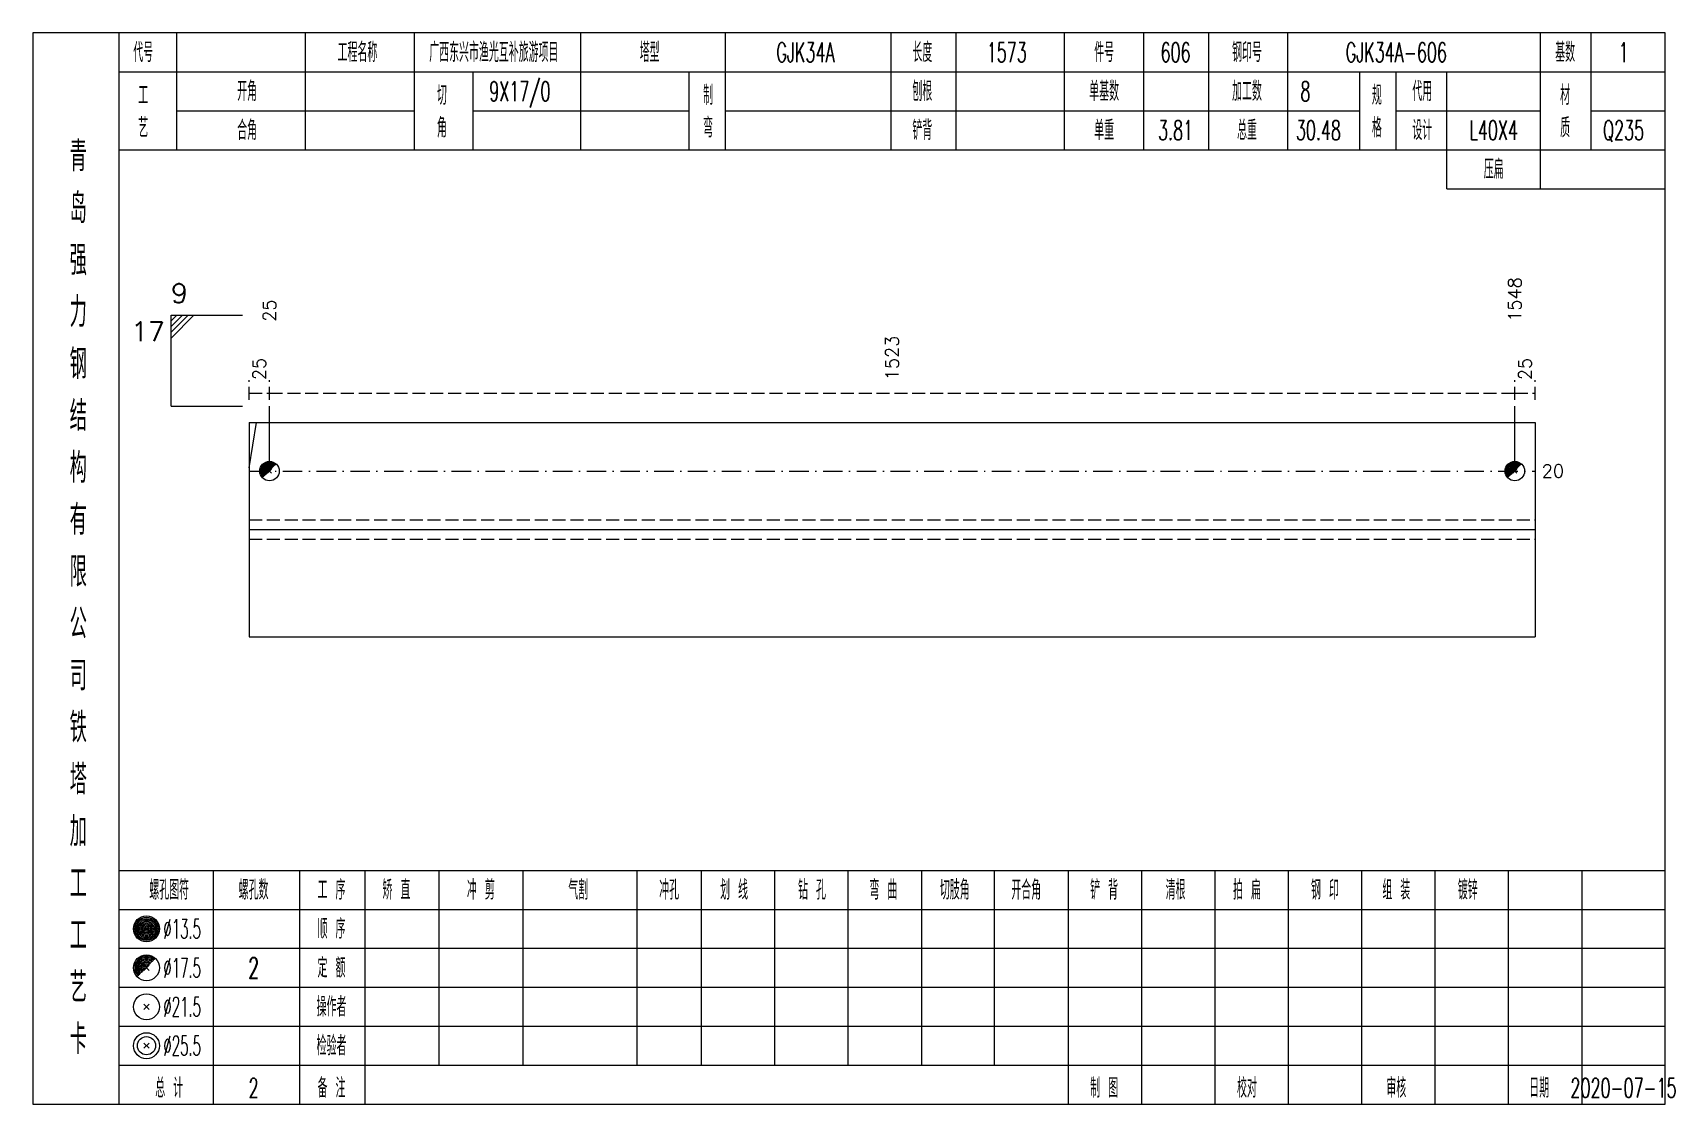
# Model space of a CAD drawing. Extents: x 0 to 2606, y -377 to 6479.
# Drawn here: x 1307 to 1559.9, y 3850 to 4015 of the extents above; entities that cross this region are included whole.
import ezdxf
from ezdxf.enums import TextEntityAlignment as Align

# ---------------------------------------------------------------- set-up
doc = ezdxf.new("R2010")
doc.units = 0
doc.header["$MEASUREMENT"] = 0
doc.linetypes.add('一点画线', pattern=[5.2, 3, -1, 0.2, -1])
doc.linetypes.add('虚线', pattern=[2.75, 2, -0.75])
doc.layers.get('0').update_dxf_attribs({"linetype": 'CONTINUOUS', "lineweight": 25})
doc.layers.add('1', color=7, linetype='CONTINUOUS', lineweight=25)
doc.layers.add('4', color=7, linetype='CONTINUOUS', lineweight=25)
doc.styles.get("Standard").update_dxf_attribs({"font": 'simplex.shx', "width": 0.7, "height": 3, "bigfont": 'gbhzfs.shx'})

msp = doc.modelspace()

# ---------------------------------------------------------------- texts
at = {"color": 7, "linetype": 'Continuous', "lineweight": 13}
msp.add_text('9', height=3, dxfattribs=at).set_placement((1328.3, 3972.5), align=Align.BOTTOM_LEFT)
for s, p in [('1548', (1535.25, 3970.5)), ('25', (1343.45, 3970.5))]:
    msp.add_text(s, height=2, rotation=90, dxfattribs=at).set_placement(p, align=Align.MIDDLE_LEFT)
msp.add_text('17', height=3, dxfattribs=at).set_placement((1327.3, 3970.5), align=Align.TOP_RIGHT)
at = {"color": 8, "linetype": 'Continuous', "lineweight": 9}
for s, p in [('1523', (1439.35, 3961.5)), ('25', (1341.87, 3961.5)), ('25', (1536.83, 3961.5))]:
    msp.add_text(s, height=2, rotation=90, dxfattribs=at).set_placement(p, align=Align.MIDDLE_LEFT)
at = {"color": 7, "linetype": 'Continuous', "lineweight": 13}
msp.add_text('20', height=2, dxfattribs=at).set_placement((1539.4, 3947.5), align=Align.MIDDLE_LEFT)
at = {"layer": '4', "color": 1, "linetype": 'Continuous', "lineweight": 13}
for s, height, width, p in [('代号', 3, 0.6, (1324, 4012)), ('工程名称', 3, 0.6, (1357, 4012)), ('广西东兴市渔光互补旅游项目', 3, 0.6, (1378, 4012)), ('塔型', 3, 0.6, (1402, 4012)), ('GJK34A', 3, 0.6, (1426, 4012)), ('长度', 3, 0.6, (1444, 4012)), ('1573', 3, 0.6, (1457, 4012)), ('件号', 3, 0.6, (1472, 4012)), ('606', 3, 0.6, (1483, 4012)), ('钢印号', 3, 0.6, (1494, 4012)), ('GJK34A-606', 3, 0.6, (1517, 4012)), ('基数', 3, 0.6, (1543, 4012)), ('1', 3, 0.6, (1552, 4012)), ('工', 3, 0.6, (1324, 4005.4)), ('开角', 3, 0.6, (1340, 4006)), ('切', 3, 0.6, (1370, 4005.4)), ('9X17/0', 3, 0.6, (1382, 4006)), ('制', 3, 0.6, (1411, 4005.4)), ('刨根', 3, 0.6, (1444, 4006)), ('单基数', 3, 0.6, (1472, 4006)), ('加工数', 3, 0.6, (1494, 4006)), ('8', 3, 0.6, (1503, 4006)), ('规', 3, 0.6, (1514, 4005.4)), ('代用', 3, 0.6, (1521, 4006)), ('材', 3, 0.6, (1543, 4005.4)), ('艺', 3, 0.6, (1324, 4000.4)), ('合角', 3, 0.6, (1340, 4000)), ('角', 3, 0.6, (1370, 4000.4)), ('弯', 3, 0.6, (1411, 4000.4)), ('铲背', 3, 0.6, (1444, 4000)), ('单重', 3, 0.6, (1472, 4000)), ('总重', 3, 0.6, (1494, 4000)), ('格', 3, 0.6, (1514, 4000.4)), ('设计', 3, 0.6, (1521, 4000)), ('质', 3, 0.6, (1543, 4000.4)), ('3.81', 3, 0.6, (1483, 4000)), ('30.48', 3, 0.6, (1505, 4000)), ('L40X4', 3, 0.6, (1532, 4000)), ('Q235', 3, 0.6, (1552, 4000)), ('青', 4.6, 0.8, (1314, 3996)), ('压扁', 3, 0.6, (1532, 3994)), ('岛', 4.6, 0.8, (1314, 3988)), ('强', 4.6, 0.8, (1314, 3980)), ('力', 4.6, 0.8, (1314, 3972)), ('钢', 4.6, 0.8, (1314, 3964)), ('结', 4.6, 0.8, (1314, 3956)), ('构', 4.6, 0.8, (1314, 3948)), ('有', 4.6, 0.8, (1314, 3940)), ('限', 4.6, 0.8, (1314, 3932)), ('公', 4.6, 0.8, (1314, 3924)), ('司', 4.6, 0.8, (1314, 3916)), ('铁', 4.6, 0.8, (1314, 3908)), ('塔', 4.6, 0.8, (1314, 3900)), ('加', 4.6, 0.8, (1314, 3892)), ('工', 4.6, 0.8, (1314, 3884)), ('螺孔图符', 3, 0.6, (1328, 3883)), ('螺孔数', 3, 0.6, (1341, 3883)), ('工 序', 3, 0.6, (1353, 3883)), ('矫 直', 3, 0.6, (1363, 3883)), ('冲 剪', 3, 0.6, (1376, 3883)), ('气割', 3, 0.6, (1391, 3883)), ('冲孔', 3, 0.6, (1405, 3883)), ('划 线', 3, 0.6, (1415, 3883)), ('钻 孔', 3, 0.6, (1427, 3883)), ('弯 曲', 3, 0.6, (1438, 3883)), ('切肢角', 3, 0.6, (1449, 3883)), ('开合角', 3, 0.6, (1460, 3883)), ('铲 背', 3, 0.6, (1472, 3883)), ('清根', 3, 0.6, (1483, 3883)), ('拍 扁', 3, 0.6, (1494, 3883)), ('钢 印', 3, 0.6, (1506, 3883)), ('组 装', 3, 0.6, (1517, 3883)), ('镀锌', 3, 0.6, (1528, 3883)), ('工', 4.6, 0.8, (1314, 3876)), ('%%C13.5', 3, 0.5, (1330, 3877)), ('顺 序', 3, 0.6, (1353, 3877)), ('2', 3.2, 0.6, (1341, 3871)), ('定 额', 3, 0.6, (1353, 3871)), ('艺', 4.6, 0.8, (1314, 3868)), ('%%C17.5', 3, 0.5, (1330, 3871)), ('%%C21.5', 3, 0.5, (1330, 3865)), ('操作者', 3, 0.6, (1353, 3865)), ('卡', 4.6, 0.8, (1314, 3860)), ('%%C25.5', 3, 0.5, (1330, 3859)), ('检验者', 3, 0.6, (1353, 3859)), ('总 计', 3, 0.6, (1328, 3852.5)), ('2', 3, 0.6, (1341, 3852.5)), ('备 注', 3, 0.6, (1353, 3852.5)), ('制 图', 3, 0.6, (1472, 3852.5)), ('校对', 3, 0.6, (1494, 3852.5)), ('审核', 3, 0.6, (1517, 3852.5)), ('日期', 3, 0.6, (1539, 3852.5)), ('2020-07-15', 3, 0.6, (1552, 3852.5))]:
    msp.add_text(s, height=height, dxfattribs=dict(at, width=width)).set_placement(p, align=Align.MIDDLE_CENTER)

# ---------------------------------------------------------------- linework, layer by layer
at = {"color": 7, "linetype": 'Continuous', "lineweight": 13}
for p, q in [((1328.3, 3971.5), (1339.3, 3971.5)), ((1328.3, 3957.5), (1328.3, 3971.5)), ((1329.17, 3971.5), (1328.3, 3970.62)), ((1330.05, 3971.5), (1328.3, 3969.75)), ((1330.92, 3971.5), (1328.3, 3968.88)), ((1331.8, 3971.5), (1328.3, 3968)), ((1328.3, 3957.5), (1339.3, 3957.5)), ((1343.45, 3947.5), (1343.45, 3957.5)), ((1535.25, 3947.5), (1535.25, 3957.5)), ((1340.3, 3947.99), (1341.43, 3955))]:
    msp.add_line(p, q, dxfattribs=at)
at = {"color": 8, "linetype": '虚线', "lineweight": 9}
for p, q in [((1340.3, 3958.5), (1340.3, 3961.5)), ((1343.45, 3958.5), (1343.45, 3961.5)), ((1343.45, 3958.5), (1343.45, 3961.5)), ((1535.25, 3958.5), (1535.25, 3961.5)), ((1535.25, 3958.5), (1535.25, 3961.5)), ((1538.4, 3958.5), (1538.4, 3961.5)), ((1340.3, 3959.5), (1343.45, 3959.5)), ((1343.45, 3959.5), (1535.25, 3959.5)), ((1535.25, 3959.5), (1538.4, 3959.5))]:
    msp.add_line(p, q, dxfattribs=at)
at = {"color": 7, "linetype": 'Continuous', "lineweight": 18}
for p, q in [((1340.3, 3955), (1340.3, 3922)), ((1340.3, 3955), (1538.4, 3955)), ((1538.4, 3955), (1538.4, 3922)), ((1340.3, 3938.5), (1538.4, 3938.5))]:
    msp.add_line(p, q, dxfattribs=at)
at = {"color": 3, "linetype": '一点画线', "lineweight": 13}
msp.add_line((1340.3, 3947.5), (1538.4, 3947.5), dxfattribs=at)
at = {"color": 7, "linetype": 'Continuous', "lineweight": 0}
for p, q in [((1343.15, 3947.2), (1343.75, 3947.8)), ((1343.15, 3947.8), (1343.75, 3947.2)), ((1534.95, 3947.2), (1535.55, 3947.8)), ((1534.95, 3947.8), (1535.55, 3947.2))]:
    msp.add_line(p, q, dxfattribs=at)
at = {"color": 1, "linetype": '虚线', "lineweight": 18}
for p, q in [((1340.3, 3940), (1538.4, 3940)), ((1340.3, 3937), (1538.4, 3937))]:
    msp.add_line(p, q, dxfattribs=at)
at = {"color": 7, "linetype": 'Continuous', "lineweight": 13}
for centre in [(1343.45, 3947.5), (1535.25, 3947.5)]:
    msp.add_circle(centre, 1.5, dxfattribs=at)
for centre, radius in [((1343.45, 3947.5), 1.35), ((1343.45, 3947.5), 1.2), ((1343.45, 3947.5), 1.05), ((1535.25, 3947.5), 1.35), ((1535.25, 3947.5), 1.2), ((1535.25, 3947.5), 1.05), ((1343.45, 3947.5), 0.9), ((1343.45, 3947.5), 0.75), ((1343.45, 3947.5), 0.6), ((1343.45, 3947.5), 0.45), ((1343.45, 3947.5), 0.3), ((1343.45, 3947.5), 0.15), ((1535.25, 3947.5), 0.9), ((1535.25, 3947.5), 0.75), ((1535.25, 3947.5), 0.6), ((1535.25, 3947.5), 0.45), ((1535.25, 3947.5), 0.3), ((1535.25, 3947.5), 0.15)]:
    msp.add_arc(centre, radius, 45, 225, dxfattribs=at)
at = {"layer": '1', "color": 7, "linetype": 'Continuous', "lineweight": 18}
msp.add_line((1340.3, 3922), (1538.4, 3922), dxfattribs=at)
at = {"layer": '4', "color": 1, "linetype": 'Continuous', "lineweight": 18}
for p, q in [((1320.3, 3850), (1320.3, 4015)), ((1329.2, 3997), (1329.2, 4015)), ((1349, 3997), (1349, 4015)), ((1365.8, 3997), (1365.8, 4015)), ((1391.4, 3997), (1391.4, 4015)), ((1413.7, 3997), (1413.7, 4015)), ((1439.2, 3997), (1439.2, 4015)), ((1449.2, 3997), (1449.2, 4015)), ((1465.9, 3997), (1465.9, 4015)), ((1478.1, 3997), (1478.1, 4015)), ((1488.1, 3997), (1488.1, 4015)), ((1500.3, 3997), (1500.3, 4015)), ((1539.2, 3991), (1539.2, 4015)), ((1547, 3997), (1547, 4015)), ((1320.3, 4009), (1558.4, 4009)), ((1374.8, 3997), (1374.8, 4009)), ((1408.1, 3997), (1408.1, 4009)), ((1511.4, 3997), (1511.4, 4009)), ((1517, 3997), (1517, 4009)), ((1524.8, 3991), (1524.8, 4009)), ((1329.2, 4003), (1365.8, 4003)), ((1374.8, 4003), (1408.1, 4003)), ((1413.7, 4003), (1511.4, 4003)), ((1517, 4003), (1539.2, 4003)), ((1547, 4003), (1558.4, 4003)), ((1320.3, 3997), (1558.4, 3997)), ((1524.8, 3991), (1558.4, 3991)), ((1320.3, 3886), (1558.4, 3886)), ((1334.8, 3850), (1334.8, 3886)), ((1348.1, 3850), (1348.1, 3886)), ((1358.2, 3850), (1358.2, 3886)), ((1369.6, 3856), (1369.6, 3886)), ((1382.5, 3856), (1382.5, 3886)), ((1400.1, 3856), (1400.1, 3886)), ((1410, 3856), (1410, 3886)), ((1421.3, 3856), (1421.3, 3886)), ((1432.6, 3856), (1432.6, 3886)), ((1443.9, 3856), (1443.9, 3886)), ((1455.1, 3856), (1455.1, 3886)), ((1466.5, 3856), (1466.5, 3886)), ((1477.8, 3856), (1477.8, 3886)), ((1489.1, 3856), (1489.1, 3886)), ((1500.4, 3856), (1500.4, 3886)), ((1511.7, 3856), (1511.7, 3886)), ((1523, 3856), (1523, 3886)), ((1534.3, 3856), (1534.3, 3886)), ((1545.6, 3856), (1545.6, 3886)), ((1320.3, 3880), (1558.4, 3880)), ((1320.3, 3874), (1558.4, 3874)), ((1320.3, 3868), (1558.4, 3868)), ((1320.3, 3862), (1558.4, 3862)), ((1320.3, 3856), (1558.4, 3856)), ((1466.5, 3850), (1466.5, 3856)), ((1477.8, 3850), (1477.8, 3856)), ((1489.1, 3850), (1489.1, 3856)), ((1500.4, 3850), (1500.4, 3856)), ((1511.7, 3850), (1511.7, 3856)), ((1523, 3850), (1523, 3856)), ((1534.3, 3850), (1534.3, 3856)), ((1545.6, 3850), (1545.6, 3856))]:
    msp.add_line(p, q, dxfattribs=at)
at = {"layer": '4', "color": 7, "linetype": 'Continuous', "lineweight": 13}
for p, q in [((1324.3, 3876.8), (1324.7, 3877.2)), ((1324.7, 3876.8), (1324.3, 3877.2)), ((1324.1, 3864.6), (1324.9, 3865.4)), ((1324.9, 3864.6), (1324.1, 3865.4)), ((1324.1, 3858.6), (1324.9, 3859.4)), ((1324.9, 3858.6), (1324.1, 3859.4))]:
    msp.add_line(p, q, dxfattribs=at)
at = {"layer": '4', "color": 7, "linetype": 'Continuous', "lineweight": 0}
for p, q in [((1324.1, 3870.6), (1324.9, 3871.4)), ((1324.1, 3871.4), (1324.9, 3870.6))]:
    msp.add_line(p, q, dxfattribs=at)
at = {"layer": '4', "color": 1, "linetype": 'Continuous', "lineweight": 18}
msp.add_lwpolyline([(1307, 4015), (1307, 3850), (1558.4, 3850), (1558.4, 4015)], close=True, dxfattribs=at)
at = {"layer": '4', "color": 7, "linetype": 'Continuous', "lineweight": 13}
for centre, radius in [((1324.5, 3877), 2), ((1324.5, 3877), 1.8), ((1324.5, 3877), 1.6), ((1324.5, 3877), 1.4), ((1324.5, 3877), 1.2), ((1324.5, 3877), 1), ((1324.5, 3877), 0.8), ((1324.5, 3877), 0.6), ((1324.5, 3877), 0.4), ((1324.5, 3877), 0.2), ((1324.5, 3871), 2), ((1324.5, 3865), 2), ((1324.5, 3859), 2), ((1324.5, 3859), 1.4)]:
    msp.add_circle(centre, radius, dxfattribs=at)
for radius in [1.8, 1.6, 1.4, 1.2, 1, 0.8, 0.6, 0.4, 0.2]:
    msp.add_arc((1324.5, 3871), radius, 45, 225, dxfattribs=at)

msp.set_redraw_order([(e.dxf.handle, doc.entitydb.next_handle()) for e in msp.query("TEXT MTEXT ATTDEF DIMENSION ARC_DIMENSION")])  # texts and dimensions are drawn at this point

doc.saveas('drawing.dxf')
